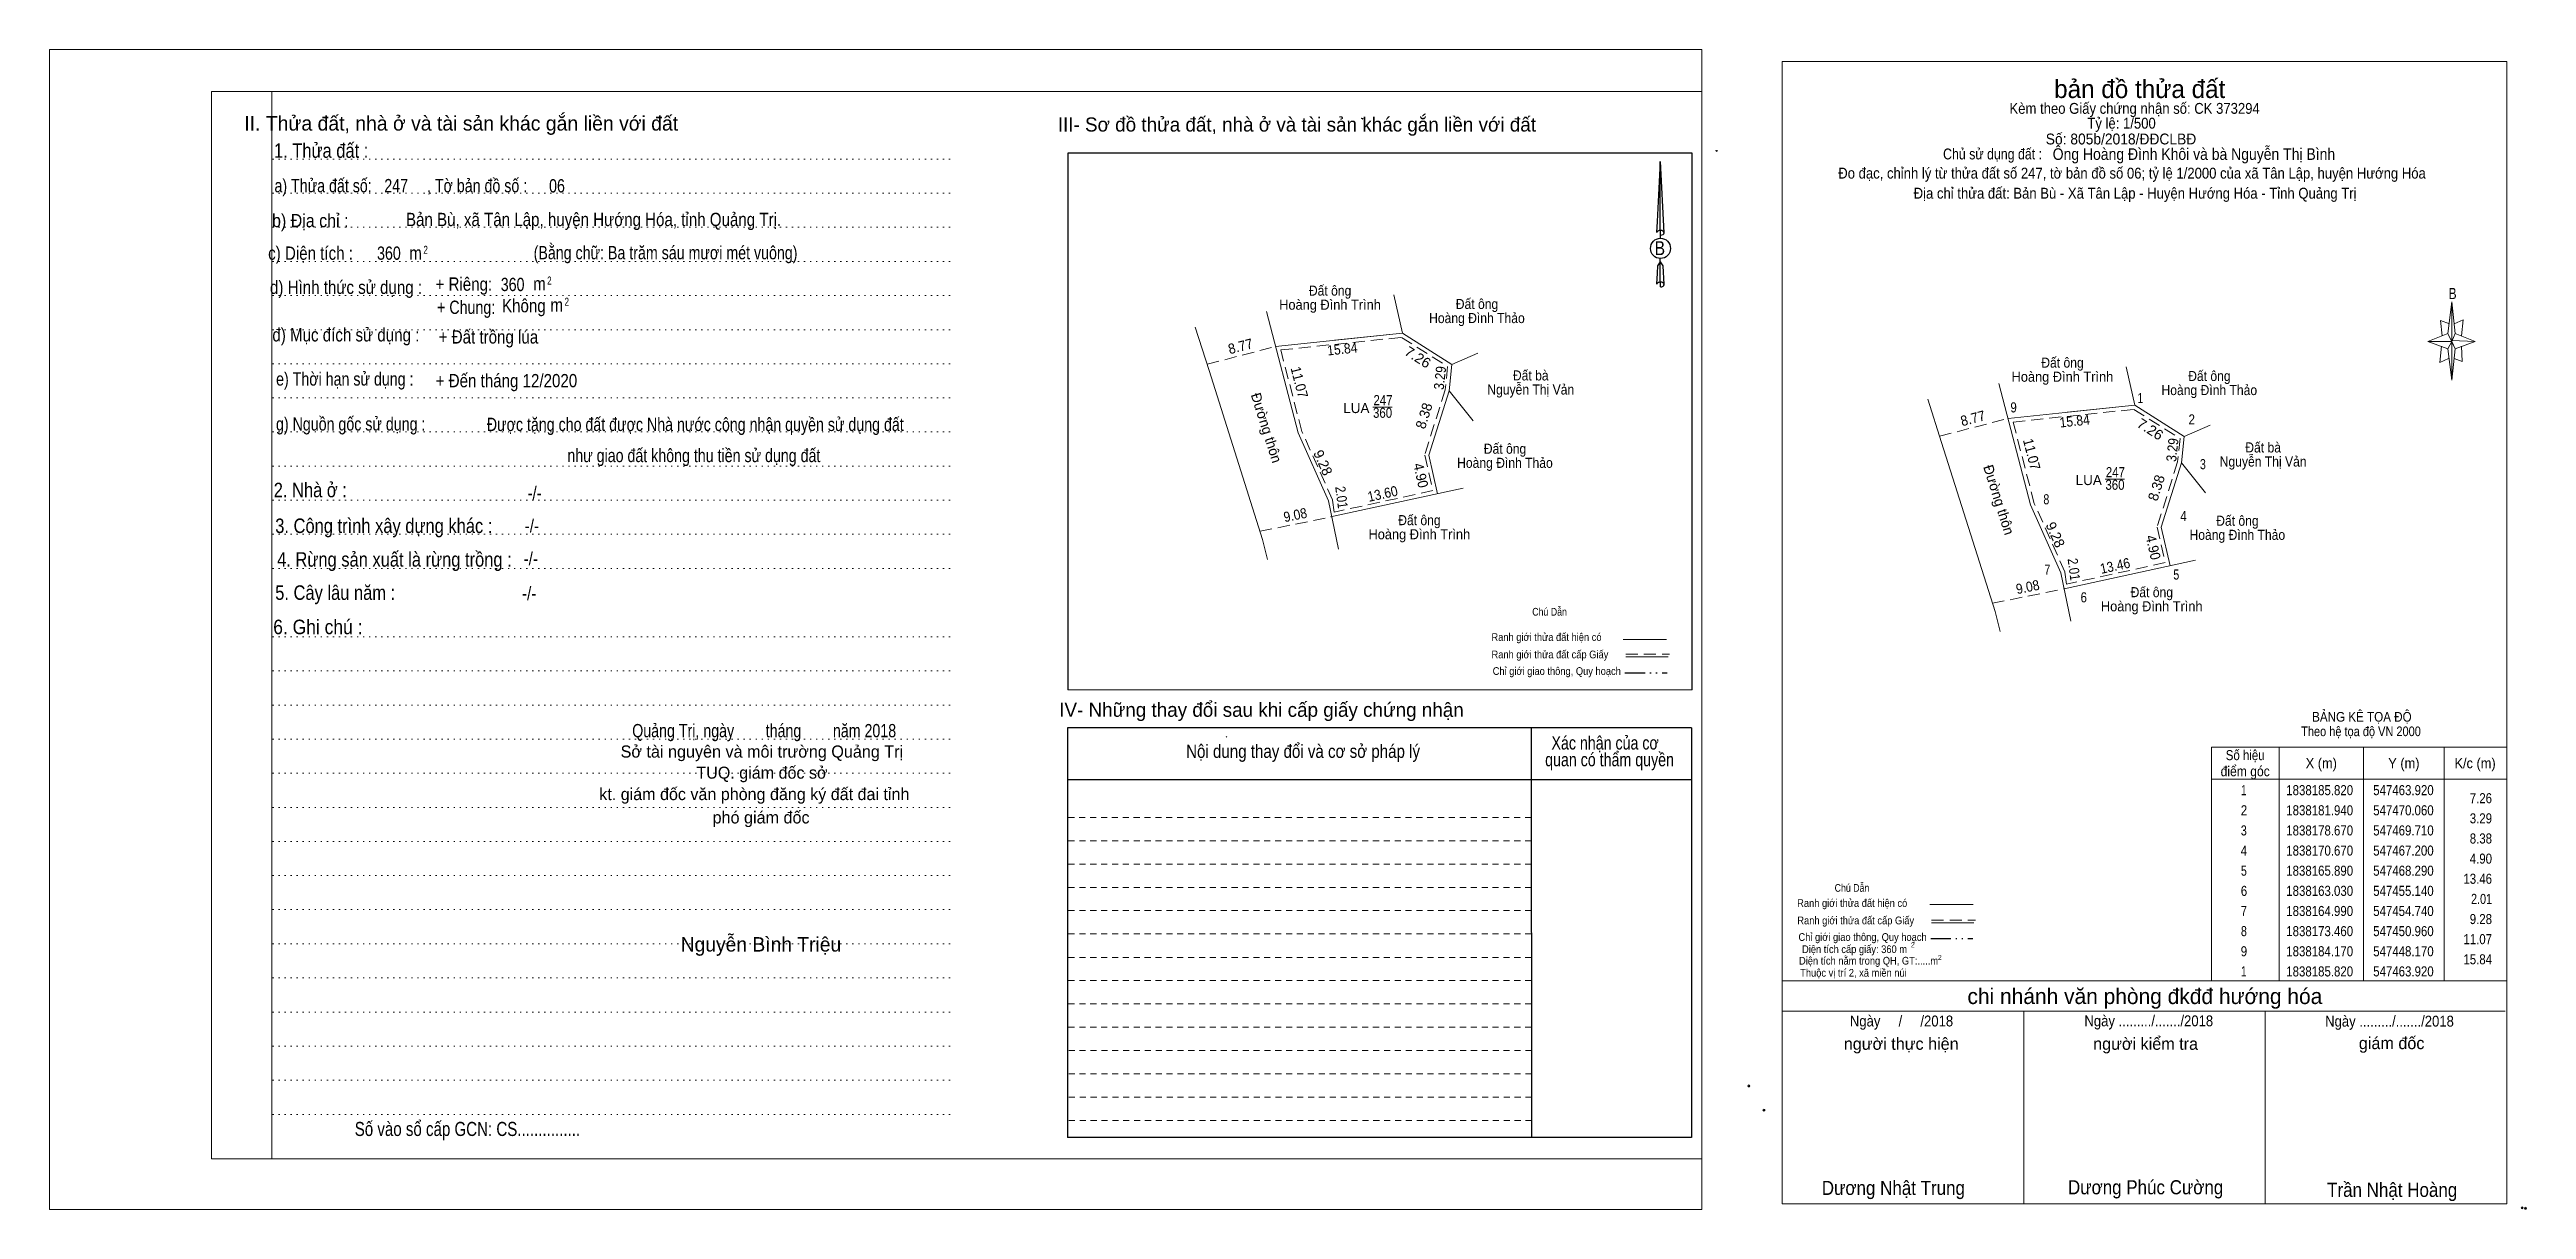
# Model space of a CAD drawing. Header units: metres. Extents: x 546984 to 548466, y 1837666 to 1838232.
# Drawn here: x 547205 to 547512.5, y 1838086 to 1838230 of the extents above; entities that cross this region are included whole.
import ezdxf
from ezdxf.enums import TextEntityAlignment as Align

# ---------------------------------------------------------------- set-up
doc = ezdxf.new("R2010")
doc.units = ezdxf.units.M
doc.header["$LTSCALE"] = 0.5
doc.header["$PDMODE"] = 32
doc.header["$PDSIZE"] = 0.25
for name, pattern in [('DASH_DOUBLE_DOT', [9.2, 5, -1.2, 0.3, -1.2, 0.3, -1.2]), ('DOTTED', [1.5, 0.3, -1.2]), ('MEDIUM_DASHED', [4.5, 3, -1.5]), ('SHORT_DASHED', [2.7, 1.5, -1.2])]:
    doc.linetypes.add(name, pattern=pattern)
for name, color, linetype, lineweight in [('1', 7, 'DOTTED', 13), ('15', 7, 'Continuous', 13), ('42', 7, 'Continuous', 13), ('5', 7, 'Continuous', 13), ('63', 7, 'Continuous', 13)]:
    doc.layers.add(name, color=color, linetype=linetype, lineweight=lineweight)
doc.layers.add('34', color=7, linetype='Continuous')
doc.layers.add('6', color=7, linetype='Continuous')

msp = doc.modelspace()

# ---------------------------------------------------------------- texts
at = {"layer": '15'}
for s, height, p in [('II. Thửa đất, nhà ở và tài sản khác gắn liền với đất', 1.8, (547256.105, 1838219.91)), ('III- Sơ đồ thửa đất, nhà ở và tài sản khác gắn liền với đất', 1.75, (547359.87, 1838219.79)), ('IV- Những thay đổi sau khi cấp giấy chứng nhận', 1.75, (547355.475, 1838147.13)), ('Sở tài nguyên và môi trường Quảng Trị', 1.5, (547293.44, 1838142.07)), ('TUQ. giám đốc sở', 1.493, (547293.45, 1838139.45)), ('kt. giám đốc văn phòng đăng ký đất đai tỉnh', 1.493, (547292.505, 1838136.79)), ('phó giám đốc', 1.5, (547293.34, 1838133.89)), ('Nguyễn Bình Triệu', 1.787, (547293.325, 1838117.99))]:
    msp.add_text(s, height=height, dxfattribs=at).set_placement(p, align=Align.CENTER)
for s, height, width, p in [('1. Thửa đất :', 1.8, 0.85, (547238.715, 1838216.53)), ('a) Thửa đất số:              , Tờ bản đồ số : ', 1.65, 0.8, (547248.855, 1838212.25)), ('247', 1.65, 0.8, (547248.03, 1838212.25)), ('06', 1.65, 0.8, (547268, 1838212.23)), ('b) Địa chỉ : ', 1.65, 0.9, (547237.64, 1838207.91)), ('Bản Bù, xã Tân Lập, huyện Hướng Hóa, tỉnh Quảng Trị.', 1.65, 0.85, (547272.54, 1838208.05)), ('c) Diện tích :                                                   ', 1.65, 0.85, (547250.685, 1838203.87)), ('360', 1.65, 0.8, (547247.13, 1838203.87)), (' m', 1.65, 0.85, (547250.175, 1838203.89)), ('2', 1, 0.75, (547251.685, 1838204.61)), ('(Bằng chữ: Ba trăm sáu mươi mét vuông)', 1.65, 0.8, (547281.48, 1838203.93)), ('B', 1.728, 0.85, (547404.935, 1838204.45)), ('d) Hình thức sử dụng :', 1.65, 0.85, (547241.805, 1838199.63)), ('+ Riêng: ', 1.65, 0.85, (547256.695, 1838200.03)), ('360', 1.65, 0.8, (547262.49, 1838199.98)), (' m', 1.65, 0.85, (547265.565, 1838200.07)), ('2', 1, 0.75, (547267.055, 1838200.79)), ('       + Chung:', 1.65, 0.8, (547255.005, 1838197.15)), ('Không', 1.65, 0.85, (547263.885, 1838197.35)), (' m', 1.65, 0.85, (547267.705, 1838197.44)), ('2', 1, 0.75, (547269.215, 1838198.16)), ('đ) Mục đích sử dụng :', 1.65, 0.85, (547241.785, 1838193.73)), ('+ Đất trồng lúa', 1.65, 0.85, (547259.49, 1838193.47)), ('e) Thời hạn sử dụng :', 1.65, 0.8, (547241.65, 1838188.25)), ('+ Đến tháng 12/2020', 1.65, 0.85, (547261.725, 1838188.04)), ('g) Nguồn gốc sử dụng :', 1.65, 0.8, (547242.385, 1838182.67)), ('Được tặng cho đất được Nhà nước công nhận quyền sử dụng đất', 1.65, 0.8, (547285.17, 1838182.61)), ('như giao đất không thu tiền sử dụng đất', 1.65, 0.8, (547284.995, 1838178.75)), ('2. Nhà ở :', 1.8, 0.85, (547237.365, 1838174.39)), ('-/-', 1.65, 0.85, (547265.225, 1838174.09)), ('3. Công trình xây dựng khác :', 1.8, 0.85, (547246.495, 1838169.95)), ('-/-', 1.65, 0.85, (547264.885, 1838170.01)), ('4. Rừng sản xuất là rừng trồng :', 1.8, 0.85, (547247.815, 1838165.77)), ('-/-', 1.65, 0.85, (547264.745, 1838165.95)), ('5. Cây lâu năm :', 1.8, 0.85, (547240.46, 1838161.65)), ('-/-', 1.65, 0.85, (547264.545, 1838161.63)), ('6. Ghi chú :', 1.8, 0.9, (547238.305, 1838157.39)), ('Ranh giới thửa đất hiện có ', 0.96, 0.9, (547391.025, 1838156.55)), ('Ranh giới thửa đất cấp Giấy', 0.96, 0.9, (547391.29, 1838154.39)), ('Chỉ giới giao thông, Quy hoạch', 0.96, 0.9, (547392.14, 1838152.33)), ('Quảng Trị, ngày        tháng        năm 2018', 1.65, 0.8, (547293.725, 1838144.59)), ('Nội dung thay đổi và cơ sở pháp lý', 1.65, 0.85, (547360.64, 1838142.03)), (' quan có thẩm quyền', 1.65, 0.8, (547398.45, 1838140.99)), ('Xác nhận của cơ', 1.65, 0.8, (547398.145, 1838143.07)), ('Số vào sổ cấp GCN: CS...............', 1.75, 0.8, (547256.88, 1838095.09))]:
    msp.add_text(s, height=height, dxfattribs=dict(at, width=width)).set_placement(p, align=Align.CENTER)
at = {"layer": '34', "width": 0.9}
msp.add_text('Ông Hoàng Đình Khôi và bà Nguyễn Thị Bình', height=1.44, dxfattribs=at).set_placement((547453.72, 1838216.27))
at = {"layer": '42'}
for s, width, p in [('Hoàng Đình Trình', 0.95, (547363.985, 1838197.67)), ('Đất ông', 0.9, (547363.995, 1838199.42)), ('Đất ông', 0.9, (547382.235, 1838197.76)), ('Hoàng Đình Thảo', 0.9, (547382.225, 1838196.01)), ('Đất ông', 0.9, (547454.935, 1838190.48)), ('Nguyễn Thị Vản', 0.9, (547388.91, 1838187.14)), ('Đất bà', 0.9, (547388.91, 1838188.89)), ('Hoàng Đình Trình', 0.95, (547454.925, 1838188.73)), ('Đất ông', 0.9, (547473.175, 1838188.82)), ('360', 0.85, (547370.51, 1838184.25)), ('247', 0.85, (547370.565, 1838185.82)), ('Hoàng Đình Thảo', 0.9, (547473.165, 1838187.07)), ('Hoàng Đình Thảo', 0.9, (547385.705, 1838178.04)), ('Đất ông', 0.9, (547385.715, 1838179.79)), ('Nguyễn Thị Vản', 0.9, (547479.85, 1838178.2)), ('Đất bà', 0.9, (547479.85, 1838179.95)), ('360', 0.85, (547461.45, 1838175.31)), ('247', 0.85, (547461.505, 1838176.88)), ('Hoàng Đình Trình', 0.95, (547375.075, 1838169.17)), ('Đất ông', 0.9, (547375.085, 1838170.92)), ('Hoàng Đình Thảo', 0.9, (547476.645, 1838169.1)), ('Đất ông', 0.9, (547476.655, 1838170.85)), ('Hoàng Đình Trình', 0.95, (547466.015, 1838160.23)), ('Đất ông', 0.9, (547466.025, 1838161.98))]:
    msp.add_text(s, height=1.25, dxfattribs=dict(at, width=width)).set_placement(p, align=Align.CENTER)
for s, rotation, width, p in [('8.77', 14.591, 0.95, (547353.0226, 1838192.5285)), ('15.84', 5.981, 0.9, (547365.5699, 1838192.1759)), ('7.26', 327.71, 1.05, (547374.5561, 1838191.2419)), ('11.07', 284.601, 0.95, (547359.573, 1838188.5075)), ('3.29', 83.891, 0.9, (547378.2556, 1838189.1335)), ('8.77', 14.591, 0.95, (547443.9626, 1838183.5885)), ('15.84', 5.981, 0.9, (547456.5099, 1838183.2359)), ('7.26', 327.71, 1.05, (547465.4961, 1838182.3019)), ('11.07', 284.601, 0.95, (547450.513, 1838179.5675)), ('3.29', 83.891, 0.9, (547469.1956, 1838180.1935)), ('4.90', 282.846, 0.95, (547374.6534, 1838176.9639)), ('2.01', 277.444, 0.85, (547364.8034, 1838174.296)), ('13.60', 12.268, 0.9, (547370.6522, 1838174.2136)), ('9.08', 11.496, 0.9, (547359.7954, 1838171.5801)), ('4.90', 282.846, 0.95, (547465.5934, 1838168.0239)), ('9.08', 11.496, 0.9, (547450.7354, 1838162.6401)), ('2.01', 277.444, 0.85, (547455.7434, 1838165.356)), ('13.46', 12.268, 0.9, (547461.5972, 1838165.2726))]:
    msp.add_text(s, height=1.25, rotation=rotation, dxfattribs=dict(at, width=width)).set_placement(p, align=Align.CENTER)
for s, rotation, p in [('Đường thôn', 287.537, (547355.4882, 1838182.8233)), ('8.38', 72.581, (547376.2515, 1838184.3129)), ('9.28', 294.05, (547362.5362, 1838178.4247)), ('Đường thôn', 287.537, (547446.4282, 1838173.8833)), ('8.38', 72.581, (547467.1915, 1838175.3729)), ('9.28', 294.05, (547453.4762, 1838169.4847))]:
    msp.add_text(s, height=1.25, rotation=rotation, dxfattribs=at).set_placement(p, align=Align.CENTER)
for p in [(547367.255, 1838184.84), (547458.195, 1838175.9)]:
    msp.add_text('LUA', height=1.25, dxfattribs=at).set_placement(p, align=Align.CENTER)
for s, width, p in [(' 9', 0.85, (547449.26, 1838184.92)), (' 1', 0.75, (547464.94, 1838186.08)), (' 2', 0.85, (547471.38, 1838183.43)), (' 3', 0.8, (547472.74, 1838177.87)), (' 8', 0.8, (547453.3, 1838173.51)), (' 4', 0.85, (547470.35, 1838171.42)), (' 7', 0.8, (547453.42, 1838164.76)), (' 5', 0.8, (547469.44, 1838164.17)), (' 6', 0.85, (547457.97, 1838161.34))]:
    msp.add_text(s, height=1.25, dxfattribs=dict(at, width=width)).set_placement(p, align=Align.RIGHT)
at = {"layer": '5'}
for s, height, p in [('bản đồ thửa đất', 2.25, (547464.525, 1838223.95)), ('chi nhánh văn phòng đkđđ hướng hóa', 1.944, (547465.165, 1838111.47)), ('người thực hiện', 1.5, (547434.91, 1838105.79)), ('người kiểm tra', 1.5, (547465.255, 1838105.79)), ('giám đốc', 1.5, (547495.805, 1838105.87))]:
    msp.add_text(s, height=height, dxfattribs=at).set_placement(p, align=Align.CENTER)
for s, height, width, p in [('Kèm theo Giấy chứng nhận số: CK 373294', 1.35, 0.9, (547463.89, 1838221.99)), ('Số: 805b/2018/ĐĐCLBĐ', 1.35, 0.95, (547462.2, 1838218.19)), ('Tỷ lệ: 1/500', 1.35, 0.9, (547462.27, 1838220.15)), ('Chủ sử dụng đất :', 1.35, 0.85, (547446.25, 1838216.33)), ('Đo đạc, chỉnh lý từ thửa đất số 247, tờ bản đồ số 06; tỷ lệ 1/2000 của xã Tân Lập, huyện Hướng Hóa', 1.35, 0.9, (547463.57, 1838213.95)), ('Địa chỉ thửa đất: Bản Bù - Xã Tân Lập - Huyện Hướng Hóa - Tỉnh Quảng Trị', 1.35, 0.9, (547463.95, 1838211.46)), ('B', 1.378, 0.8, (547503.38, 1838198.99)), ('Ranh giới thửa đất hiện có ', 0.96, 0.9, (547428.985, 1838123.53)), ('Chú Dẫn', 0.96, 0.85, (547428.795, 1838125.41)), ('Ranh giới thửa đất cấp Giấy', 0.96, 0.9, (547429.26, 1838121.37)), ('Chỉ giới giao thông, Quy hoạch', 0.96, 0.9, (547430.11, 1838119.31)), ('Diện tích cấp giấy: 360 m', 0.96, 0.9, (547429.115, 1838117.8)), ('Diện tích nằm trong QH, GT:.....m', 0.96, 0.9, (547430.855, 1838116.37)), ('Thuộc vị trí 2, xã miền núi', 0.96, 0.9, (547428.98, 1838114.87)), ('Ngày     /     /2018', 1.35, 0.9, (547434.945, 1838108.69)), ('Ngày ........./......./2018', 1.35, 0.9, (547465.65, 1838108.71)), ('Ngày ........./......./2018', 1.35, 0.9, (547495.54, 1838108.67)), ('Dương Nhật Trung', 1.75, 0.9, (547433.935, 1838087.77)), ('Dương Phúc Cường', 1.75, 0.9, (547465.255, 1838087.85)), ('Trần Nhật Hoàng', 1.75, 0.9, (547495.87, 1838087.53))]:
    msp.add_text(s, height=height, dxfattribs=dict(at, width=width)).set_placement(p, align=Align.CENTER)
at = {"layer": '6'}
for s, width, p in [('Theo hệ tọa độ VN 2000', 0.85, (547492, 1838144.73)), ('BẢNG KÊ TỌA ĐỘ', 0.9, (547492.11, 1838146.53))]:
    msp.add_text(s, height=1.2, dxfattribs=dict(at, width=width)).set_placement(p, align=Align.CENTER)
at = {"layer": '63'}
for s, height, width, p in [('Chú Dẫn', 0.96, 0.85, (547391.245, 1838159.69)), ('Số hiệu', 1.25, 0.85, (547477.62, 1838141.75)), ('điểm góc', 1.25, 0.9, (547477.62, 1838139.75)), ('X (m)', 1.25, 0.95, (547487.07, 1838140.75)), ('Y (m)', 1.25, 0.95, (547497.325, 1838140.75)), ('K/c (m)', 1.25, 0.95, (547506.165, 1838140.75)), (' 1', 1.25, 0.75, (547477.27, 1838137.4)), ('1838185.820', 1.25, 0.85, (547486.87, 1838137.4)), ('547463.920', 1.25, 0.85, (547497.27, 1838137.4)), (' 3', 1.25, 0.8, (547477.265, 1838132.4)), (' 2', 1.25, 0.85, (547477.275, 1838134.9)), ('1838181.940', 1.25, 0.85, (547486.87, 1838134.9)), ('1838178.670', 1.25, 0.85, (547486.87, 1838132.4)), ('547470.060', 1.25, 0.85, (547497.27, 1838134.9)), ('547469.710', 1.25, 0.85, (547497.27, 1838132.4)), (' 4', 1.25, 0.85, (547477.27, 1838129.9)), ('1838170.670', 1.25, 0.85, (547486.87, 1838129.9)), ('547467.200', 1.25, 0.85, (547497.27, 1838129.9)), (' 5', 1.25, 0.8, (547477.275, 1838127.4)), ('1838165.890', 1.25, 0.85, (547486.87, 1838127.4)), ('547468.290', 1.25, 0.85, (547497.27, 1838127.4)), (' 6', 1.25, 0.85, (547477.275, 1838124.9)), ('1838163.030', 1.25, 0.85, (547486.87, 1838124.9)), ('547455.140', 1.25, 0.85, (547497.27, 1838124.9)), (' 8', 1.25, 0.8, (547477.275, 1838119.9)), (' 7', 1.25, 0.8, (547477.275, 1838122.4)), ('1838164.990', 1.25, 0.85, (547486.87, 1838122.4)), ('1838173.460', 1.25, 0.85, (547486.87, 1838119.9)), ('547454.740', 1.25, 0.85, (547497.27, 1838122.4)), ('547450.960', 1.25, 0.85, (547497.27, 1838119.9)), ('2', 0.625, 0.8, (547436.35, 1838118.5)), (' 9', 1.25, 0.85, (547477.27, 1838117.4)), ('1838184.170', 1.25, 0.85, (547486.87, 1838117.4)), ('547448.170', 1.25, 0.85, (547497.27, 1838117.4)), ('2', 0.625, 0.8, (547439.7, 1838116.94)), (' 1', 1.25, 0.75, (547477.27, 1838114.9)), ('1838185.820', 1.25, 0.85, (547486.87, 1838114.9)), ('547463.920', 1.25, 0.85, (547497.27, 1838114.9))]:
    msp.add_text(s, height=height, dxfattribs=dict(at, width=width)).set_placement(p, align=Align.CENTER)
for s, width, p in [('7.26', 0.85, (547508.27, 1838136.4)), ('3.29', 0.85, (547508.27, 1838133.9)), ('4.90', 0.85, (547508.27, 1838128.9)), ('8.38', 0.85, (547508.27, 1838131.4)), ('13.46', 0.85, (547508.27, 1838126.4)), ('2.01', 0.8, (547508.27, 1838123.9)), ('9.28', 0.85, (547508.27, 1838121.4)), ('11.07', 0.85, (547508.27, 1838118.9)), ('15.84', 0.85, (547508.27, 1838116.4))]:
    msp.add_text(s, height=1.25, dxfattribs=dict(at, width=width)).set_placement(p, align=Align.RIGHT)

# ---------------------------------------------------------------- linework, layer by layer
at = {"layer": '1', "linetype": 'Continuous'}
for p, q in [((547225.09, 1838224.77), (547410.17, 1838224.77)), ((547225.09, 1838224.77), (547225.09, 1838092.27)), ((547410.17, 1838224.77), (547410.17, 1838091.17)), ((547225.09, 1838092.27), (547410.17, 1838092.27))]:
    msp.add_line(p, q, dxfattribs=at)
at = {"layer": '1'}
for p, q in [((547232.59, 1838224.77), (547232.59, 1838092.27)), ((547232.59, 1838224.77), (547232.59, 1838092.27)), ((547232.67, 1838216.37), (547317.21, 1838216.37)), ((547232.67, 1838212.13), (547317.21, 1838212.13)), ((547232.67, 1838207.91), (547317.21, 1838207.91)), ((547232.67, 1838203.67), (547317.21, 1838203.67)), ((547232.67, 1838199.43), (547317.21, 1838199.43)), ((547232.67, 1838195.19), (547317.21, 1838195.19)), ((547232.67, 1838190.95), (547317.21, 1838190.95)), ((547232.67, 1838186.73), (547317.21, 1838186.73)), ((547232.67, 1838182.49), (547317.21, 1838182.49)), ((547232.67, 1838178.25), (547317.21, 1838178.25)), ((547232.67, 1838174.01), (547317.21, 1838174.01)), ((547232.67, 1838169.79), (547317.21, 1838169.79)), ((547232.67, 1838165.55), (547317.21, 1838165.55)), ((547232.67, 1838157.07), (547317.21, 1838157.07)), ((547232.67, 1838152.83), (547317.21, 1838152.83)), ((547232.67, 1838148.59), (547317.21, 1838148.59)), ((547232.67, 1838144.37), (547317.21, 1838144.37)), ((547232.67, 1838140.13), (547317.21, 1838140.13)), ((547232.67, 1838135.89), (547317.21, 1838135.89)), ((547232.67, 1838131.65), (547317.21, 1838131.65)), ((547232.67, 1838127.43), (547317.21, 1838127.43)), ((547232.67, 1838123.19), (547317.21, 1838123.19)), ((547232.67, 1838118.95), (547317.21, 1838118.95)), ((547232.67, 1838114.71), (547317.21, 1838114.71)), ((547232.67, 1838110.47), (547317.21, 1838110.47)), ((547232.67, 1838106.25), (547317.21, 1838106.25)), ((547232.67, 1838102.01), (547317.21, 1838102.01)), ((547232.67, 1838097.77), (547317.21, 1838097.77))]:
    msp.add_line(p, q, dxfattribs=at)
at = {"layer": '1', "linetype": 'Continuous'}
for points in [[(547204.99, 1838085.97), (547410.17, 1838085.97), (547410.17, 1838229.97), (547204.99, 1838229.97)], [(547232.59, 1838224.77), (547410.17, 1838224.77), (547410.17, 1838092.27), (547232.59, 1838092.27)]]:
    msp.add_lwpolyline(points, close=True, dxfattribs=at)
at = {"layer": '1'}
for p in [(547367.93, 1838221.43), (547411.93, 1838217.43)]:
    msp.add_point(p, dxfattribs=at)
at = {"layer": '15', "lineweight": 25}
for p, q in [((547331.45, 1838217.11), (547331.45, 1838150.47)), ((547404.99, 1838216.07), (547405.45, 1838207.23)), ((547404.99, 1838216.07), (547405.45, 1838207.23)), ((547404.99, 1838216.07), (547405.45, 1838207.23)), ((547404.61, 1838208.61), (547404.53, 1838207.25)), ((547404.99, 1838207.53), (547404.99, 1838207.19)), ((547404.99, 1838207.19), (547404.99, 1838206.93)), ((547405.45, 1838207.23), (547405.45, 1838207.25)), ((547404.99, 1838206.93), (547404.99, 1838206.59)), ((547404.99, 1838206.93), (547404.99, 1838206.59)), ((547404.99, 1838206.93), (547404.99, 1838206.59)), ((547404.99, 1838203.61), (547404.99, 1838204.01)), ((547404.99, 1838203.61), (547404.99, 1838204.01)), ((547404.99, 1838203.61), (547404.99, 1838204.01)), ((547404.99, 1838203.61), (547405.33, 1838203.13)), ((547404.99, 1838203.61), (547405.33, 1838203.13)), ((547404.99, 1838203.61), (547405.33, 1838203.13)), ((547404.99, 1838201.11), (547404.99, 1838200.77)), ((547405.33, 1838203.13), (547405.45, 1838200.81)), ((547405.33, 1838203.13), (547405.45, 1838200.81)), ((547405.33, 1838203.13), (547405.45, 1838200.81)), ((547404.99, 1838200.77), (547404.99, 1838200.51)), ((547405.45, 1838200.81), (547405.45, 1838200.83)), ((547388.97, 1838145.77), (547389.01, 1838094.89)), ((547408.89, 1838145.77), (547408.85, 1838094.89)), ((547408.89, 1838139.31), (547331.37, 1838139.31)), ((547408.85, 1838094.89), (547331.37, 1838094.89))]:
    msp.add_line(p, q, dxfattribs=at)
at = {"layer": '15'}
for p, q in [((547400.4, 1838156.73), (547405.78, 1838156.73)), ((547400.71, 1838154.59), (547405.97, 1838154.59)), ((547331.45, 1838150.47), (547408.97, 1838150.47)), ((547351.17, 1838144.67), (547351.09, 1838144.59))]:
    msp.add_line(p, q, dxfattribs=at)
at = {"layer": '15', "linetype": 'MEDIUM_DASHED'}
msp.add_line((547400.71, 1838154.91), (547406.15, 1838154.91), dxfattribs=at)
at = {"layer": '15', "linetype": 'DASH_DOUBLE_DOT', "lineweight": 25}
msp.add_line((547400.61, 1838152.61), (547405.84, 1838152.61), dxfattribs=at)
at = {"layer": '15', "linetype": 'SHORT_DASHED'}
for p, q in [((547388.95, 1838134.63), (547331.37, 1838134.63)), ((547388.97, 1838131.73), (547331.37, 1838131.73)), ((547388.97, 1838128.85), (547331.37, 1838128.85)), ((547388.97, 1838125.95), (547331.37, 1838125.95)), ((547388.97, 1838123.07), (547331.37, 1838123.07)), ((547388.97, 1838120.17), (547331.37, 1838120.17)), ((547388.97, 1838117.27), (547331.37, 1838117.27)), ((547388.97, 1838114.39), (547331.37, 1838114.39)), ((547388.97, 1838111.49), (547331.37, 1838111.49)), ((547388.97, 1838108.59), (547331.37, 1838108.59)), ((547388.99, 1838105.71), (547331.37, 1838105.71)), ((547388.99, 1838102.81), (547331.37, 1838102.81)), ((547389.01, 1838099.93), (547331.37, 1838099.93)), ((547389.01, 1838097.03), (547331.37, 1838097.03))]:
    msp.add_line(p, q, dxfattribs=at)
at = {"layer": '15', "lineweight": 25}
for points in [[(547408.97, 1838150.47), (547408.97, 1838217.11), (547331.45, 1838217.11)], [(547404.99, 1838207.53), (547404.99, 1838216.07), (547404.61, 1838208.61)], [(547404.99, 1838201.11), (547404.99, 1838203.61), (547404.65, 1838203.13), (547404.61, 1838202.19), (547404.53, 1838200.83)], [(547408.89, 1838145.77), (547331.37, 1838145.77), (547331.37, 1838094.89)]]:
    msp.add_lwpolyline(points, dxfattribs=at)
for centre, start_param, end_param in [((547405.0193, 1838207.2231), 1.57079633, 3.07445202), ((547405.0193, 1838207.2231), 0.06714063, 1.57079633), ((547405.0193, 1838207.2231), 4.71238898, 6.28318531), ((547405.0193, 1838200.8027), 2.49106941, 3.07427841), ((547405.0193, 1838200.8027), 1.57079633, 2.49106941), ((547405.0193, 1838200.8027), 0.06714063, 1.57079633), ((547405.0193, 1838200.8027), 4.71238898, 6.28318531)]:
    msp.add_ellipse(centre, major_axis=(0.4535, 0), ratio=0.655448, start_param=start_param, end_param=end_param, dxfattribs=at)
msp.add_ellipse((547405.0188, 1838205.2847), major_axis=(0, 1.258), ratio=0.983453, dxfattribs=at)
at = {"layer": '42'}
for p, q in [((547372.98, 1838194.76), (547371.92, 1838199.53)), ((547382.34, 1838192.28), (547379.12, 1838190.88)), ((547463.92, 1838185.82), (547462.86, 1838190.59)), ((547369.29, 1838185.59), (547371.69, 1838185.59)), ((547381.74, 1838183.86), (547378.77, 1838187.61)), ((547473.28, 1838183.34), (547470.06, 1838181.94)), ((547460.23, 1838176.65), (547462.63, 1838176.65)), ((547472.68, 1838174.92), (547469.71, 1838178.67)), ((547365.02, 1838167.94), (547363.8, 1838173.93)), ((547364.06, 1838171.94), (547380.51, 1838175.52)), ((547455.96, 1838159), (547454.74, 1838164.99)), ((547455.14, 1838163.03), (547471.45, 1838166.58))]:
    msp.add_line(p, q, dxfattribs=at)
at = {"layer": '42', "linetype": 'MEDIUM_DASHED'}
for p, q in [((547348.74, 1838190.9), (547357.23, 1838193.11)), ((547439.68, 1838181.96), (547448.17, 1838184.17)), ((547355.3, 1838170.16), (547364.2, 1838171.97)), ((547446.24, 1838161.22), (547455.14, 1838163.03))]:
    msp.add_line(p, q, dxfattribs=at)
at = {"layer": '42'}
for points in [[(547347.26, 1838195.49), (547348.99, 1838190.14), (547355.62, 1838169.16), (547356.24, 1838166.65)], [(547363.8, 1838173.93), (547360.02, 1838182.4), (547356.11, 1838197.43)], [(547378.77, 1838187.61), (547379.12, 1838190.88), (547372.98, 1838194.76), (547357.23, 1838193.11)], [(547377.35, 1838174.83), (547376.26, 1838179.61), (547378.77, 1838187.61), (547379.12, 1838190.88), (547372.98, 1838194.76), (547364.56, 1838193.88)], [(547438.2, 1838186.55), (547439.93, 1838181.2), (547446.56, 1838160.22), (547447.18, 1838157.71)], [(547454.74, 1838164.99), (547450.96, 1838173.46), (547447.05, 1838188.49)], [(547469.71, 1838178.67), (547470.06, 1838181.94), (547463.92, 1838185.82), (547448.17, 1838184.17)], [(547468.29, 1838165.89), (547467.2, 1838170.67), (547469.71, 1838178.67), (547470.06, 1838181.94), (547463.92, 1838185.82), (547455.5, 1838184.94)]]:
    msp.add_lwpolyline(points, dxfattribs=at)
at = {"layer": '42', "linetype": 'MEDIUM_DASHED'}
for points in [[(547372.86, 1838194.24), (547378.59, 1838190.62), (547378.28, 1838187.71), (547375.74, 1838179.63), (547376.75, 1838175.21), (547364.49, 1838172.54), (547364.29, 1838174.07), (547360.49, 1838182.57), (547357.86, 1838192.67)], [(547463.8, 1838185.3), (547469.53, 1838181.68), (547469.22, 1838178.77), (547466.68, 1838170.69), (547467.69, 1838166.27), (547455.43, 1838163.6), (547455.23, 1838165.13), (547451.43, 1838173.63), (547448.8, 1838183.73)]]:
    msp.add_lwpolyline(points, close=True, dxfattribs=at)
at = {"layer": '5'}
for p, q in [((547502.78, 1838194.73), (547503.28, 1838198.63)), ((547503.68, 1838194.73), (547506.18, 1838193.73)), ((547502.78, 1838192.83), (547500.28, 1838193.73)), ((547503.68, 1838192.83), (547503.28, 1838188.93)), ((547504.48, 1838193.13), (547504.58, 1838191.23)), ((547504.58, 1838191.23), (547503.58, 1838191.63)), ((547438.48, 1838123.81), (547443.86, 1838123.81)), ((547438.68, 1838121.57), (547443.94, 1838121.57)), ((547420.12, 1838114.37), (547510.12, 1838114.37)), ((547420.12, 1838110.57), (547509.92, 1838110.57)), ((547420.12, 1838110.57), (547509.92, 1838110.57)), ((547420.12, 1838110.57), (547509.92, 1838110.57)), ((547450.12, 1838086.67), (547450.12, 1838110.57)), ((547480.12, 1838086.67), (547480.12, 1838110.57)), ((547510.12, 1838086.67), (547420.12, 1838086.67))]:
    msp.add_line(p, q, dxfattribs=at)
at = {"layer": '5', "linetype": 'MEDIUM_DASHED'}
msp.add_line((547438.68, 1838121.89), (547444.12, 1838121.89), dxfattribs=at)
at = {"layer": '5', "linetype": 'DASH_DOUBLE_DOT', "lineweight": 25}
msp.add_line((547438.58, 1838119.59), (547443.8, 1838119.59), dxfattribs=at)
at = {"layer": '5'}
for points in [[(547420.12, 1838228.47), (547510.12, 1838228.47), (547510.12, 1838086.67), (547420.12, 1838086.67)], [(547503.28, 1838198.63), (547503.68, 1838194.73), (547503.28, 1838193.73)], [(547503.28, 1838193.73), (547500.28, 1838193.73), (547502.78, 1838194.73), (547503.68, 1838192.83), (547506.18, 1838193.73), (547503.28, 1838193.83)], [(547503.28, 1838193.73), (547503.28, 1838188.93), (547502.78, 1838192.83)]]:
    msp.add_lwpolyline(points, close=True, dxfattribs=at)
for points in [[(547503.28, 1838193.73), (547502.78, 1838194.73), (547500.28, 1838193.73)], [(547502.98, 1838195.93), (547501.88, 1838196.33), (547502.08, 1838194.43)], [(547503.58, 1838195.93), (547504.68, 1838196.43), (547504.48, 1838194.43)], [(547501.98, 1838193.13), (547501.78, 1838191.13), (547502.88, 1838191.63)], [(547503.28, 1838193.73), (547503.68, 1838192.83), (547506.18, 1838193.73)]]:
    msp.add_lwpolyline(points, dxfattribs=at)
for p in [(547416, 1838101.3), (547417.87, 1838098.29), (547512.02, 1838086.17), (547512.42, 1838086.11)]:
    msp.add_point(p, dxfattribs=at)
at = {"layer": '63'}
for p, q in [((547481.82, 1838143.37), (547481.82, 1838114.37)), ((547492.32, 1838143.37), (547492.32, 1838114.37)), ((547502.32, 1838143.37), (547502.32, 1838114.37)), ((547473.42, 1838139.37), (547510.12, 1838139.37))]:
    msp.add_line(p, q, dxfattribs=at)
msp.add_lwpolyline([(547473.42, 1838143.37), (547510.12, 1838143.37), (547510.12, 1838114.37), (547473.42, 1838114.37)], close=True, dxfattribs=at)

msp.set_redraw_order([(e.dxf.handle, doc.entitydb.next_handle()) for e in msp.query("TEXT MTEXT ATTDEF DIMENSION ARC_DIMENSION")])  # texts and dimensions are drawn at this point

doc.saveas('drawing.dxf')
